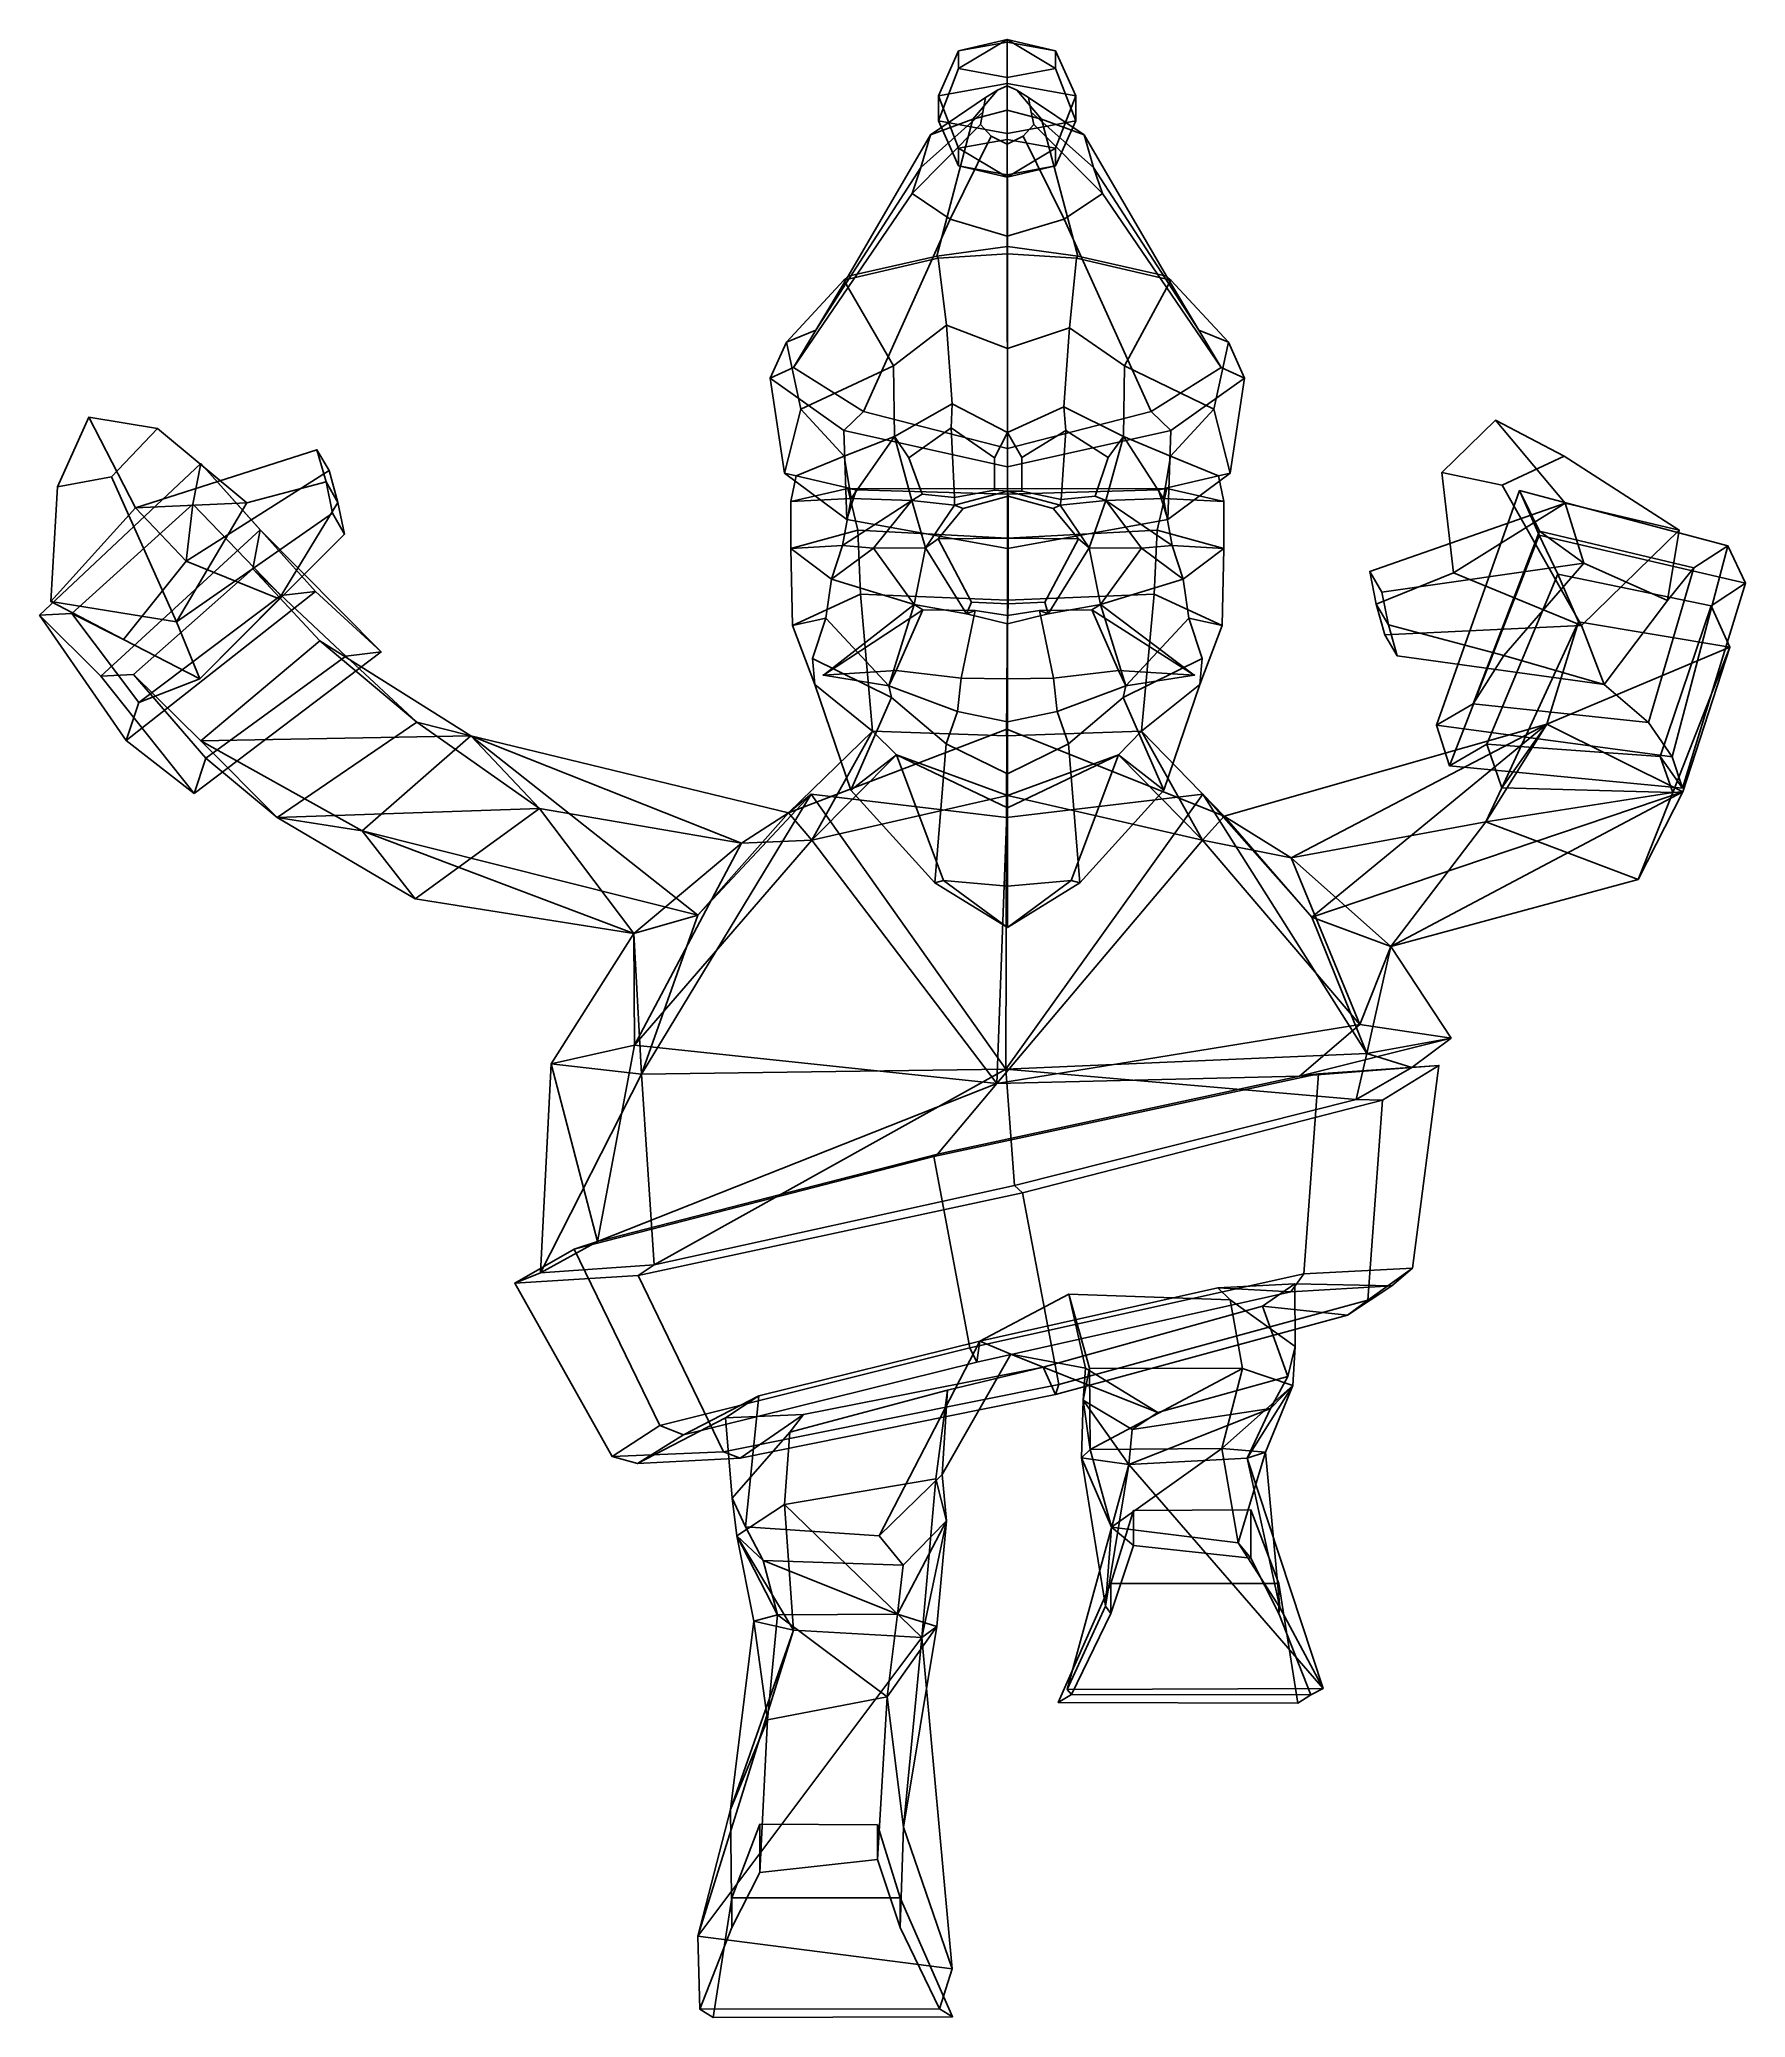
# Model space of a CAD drawing. Extents: x -273 to 206, y -160 to 395.
import ezdxf

# ---------------------------------------------------------------- set-up
doc = ezdxf.new("R2010")
doc.units = 0

msp = doc.modelspace()

# ---------------------------------------------------------------- linework, layer by layer
for p in [(-52.961086, 216.904846, 96.495125), (51.045483, 216.904846, 96.495125)]:
    msp.add_point(p)
for points in [[(-15.040249, 392.05304, -37.030148), (-1.431357, 394.537903, -44.068668), (-1.431354, 382.933777, -54.723118), (-20.677256, 379.419617, -44.769215)], [(-1.431363, 384.598328, -15.914744), (-1.43136, 395.227356, -27.993687), (-15.040252, 387.083191, -22.953213)], [(-15.040252, 387.083191, -22.953213), (-1.43136, 395.227356, -27.993687), (-15.040249, 392.05304, -37.030148)], [(-1.43136, 395.227356, -27.993687), (-1.431357, 394.537903, -44.068668), (-15.040249, 392.05304, -37.030148)], [(-1.431363, 384.598328, -15.914744), (12.177562, 387.083191, -22.953209), (-1.43136, 395.227356, -27.993687)], [(-1.43136, 395.227356, -27.993687), (12.177565, 392.05304, -37.030144), (-1.431357, 394.537903, -44.068668)], [(12.177562, 387.083191, -22.953209), (12.177565, 392.05304, -37.030144), (-1.43136, 395.227356, -27.993687)], [(12.177565, 392.05304, -37.030144), (17.814537, 379.419617, -44.769211), (-1.431354, 382.933777, -54.723118), (-1.431357, 394.537903, -44.068668)], [(-20.677259, 372.391174, -24.861347), (-15.040252, 387.083191, -22.953213), (-15.040249, 392.05304, -37.030148), (-20.677256, 379.419617, -44.769215)], [(17.814533, 372.391174, -24.861341), (17.814537, 379.419617, -44.769211), (12.177565, 392.05304, -37.030144), (12.177562, 387.083191, -22.953209)], [(-1.431363, 368.877014, -14.907469), (-1.431363, 384.598328, -15.914744), (-15.040252, 387.083191, -22.953213), (-20.677259, 372.391174, -24.861347)], [(-1.431363, 368.877014, -14.907469), (17.814533, 372.391174, -24.861341), (12.177562, 387.083191, -22.953209), (-1.431363, 384.598328, -15.914744)], [(-7.477271, 379.00824, -23.988003), (-8.227286, 374.811462, -25.495098), (-25.62501, 359.366455, 19.167809), (-22.946383, 368.45343, 28.767704)], [(-4.13677, 381.045837, -23.256273), (-7.477271, 379.00824, -23.988003), (-22.946383, 368.45343, 28.767704), (-11.016024, 372.865295, 33.428604)], [(-20.677259, 372.391174, -24.861347), (-20.677256, 379.419617, -44.769215), (-15.040247, 364.7276, -46.677292), (-15.04025, 359.757782, -32.600357)], [(-15.040247, 364.7276, -46.677292), (-20.677256, 379.419617, -44.769215), (-1.431354, 382.933777, -54.723118), (-1.431354, 367.212463, -53.715813)], [(-1.441348, 382.234924, -22.829235), (-4.13677, 381.045837, -23.256273), (-11.016024, 372.865295, 33.428604), (-1.389517, 375.440002, 36.148701)], [(-1.441348, 382.234924, -22.829235), (-1.389517, 375.440002, 36.148701), (8.236991, 372.865295, 33.428608), (1.254074, 381.045837, -23.256273)], [(12.177565, 364.7276, -46.677288), (-1.431354, 367.212463, -53.715813), (-1.431354, 382.933777, -54.723118), (17.814537, 379.419617, -44.769211)], [(1.254074, 381.045837, -23.256273), (8.236991, 372.865295, 33.428608), (20.167349, 368.45343, 28.767708), (4.594574, 379.00824, -23.988001)], [(4.594574, 379.00824, -23.988001), (20.167349, 368.45343, 28.767708), (22.845974, 359.366455, 19.167812), (5.344589, 374.811462, -25.495094)], [(17.814533, 372.391174, -24.861341), (12.177562, 359.757782, -32.600353), (12.177565, 364.7276, -46.677288), (17.814537, 379.419617, -44.769211)], [(-46.01009, 328.804352, 71.940094), (-21.149784, 334.464233, 83.609772), (-11.016024, 372.865295, 33.428604), (-22.946383, 368.45343, 28.767704)], [(-8.227286, 374.811462, -25.495098), (-8.913947, 371.426147, -26.710783), (-28.077368, 352.036499, 11.424124), (-25.62501, 359.366455, 19.167809)], [(-1.361521, 337.146576, 90.544113), (-1.389517, 375.440002, 36.148701), (-11.016024, 372.865295, 33.428604), (-21.149784, 334.464233, 83.609772)], [(-1.431363, 368.877014, -14.907469), (-20.677259, 372.391174, -24.861347), (-15.04025, 359.757782, -32.600357), (-1.43136, 357.272858, -25.561888)], [(-1.431363, 368.877014, -14.907469), (-1.43136, 357.272858, -25.561888), (12.177562, 359.757782, -32.600353), (17.814533, 372.391174, -24.861341)], [(-1.361521, 337.146576, 90.544113), (18.426739, 334.464233, 83.609772), (8.236991, 372.865295, 33.428608), (-1.389517, 375.440002, 36.148701)], [(5.344589, 374.811462, -25.495094), (22.845974, 359.366455, 19.167812), (25.298336, 352.036499, 11.424128), (6.03125, 371.426147, -26.710781)], [(43.287052, 328.804352, 71.940102), (20.167349, 368.45343, 28.767708), (8.236991, 372.865295, 33.428608), (18.426739, 334.464233, 83.609772)], [(-55.050621, 313.70459, 48.061192), (-46.01009, 328.804352, 71.940094), (-22.946383, 368.45343, 28.767704), (-25.62501, 359.366455, 19.167809)], [(-8.913947, 371.426147, -26.710783), (-5.913002, 368.116943, -27.899124), (-17.359707, 344.871307, 3.854502), (-28.077368, 352.036499, 11.424124)], [(-5.913002, 368.116943, -27.899124), (-1.44135, 365.887512, -28.699726), (-1.38952, 340.044189, -1.245099), (-17.359707, 344.871307, 3.854502)], [(-1.431366, 356.583374, -41.636814), (-15.040247, 364.7276, -46.677292), (-1.431354, 367.212463, -53.715813)], [(3.030303, 368.116882, -27.899122), (14.580667, 344.871307, 3.854505), (-1.38952, 340.044189, -1.245099), (-1.44135, 365.887512, -28.699726)], [(-1.431366, 356.583374, -41.636814), (-1.431354, 367.212463, -53.715813), (12.177565, 364.7276, -46.677288)], [(6.03125, 371.426147, -26.710781), (25.298336, 352.036499, 11.424128), (14.580667, 344.871307, 3.854505), (3.030303, 368.116882, -27.899122)], [(52.327583, 313.70459, 48.061192), (22.845974, 359.366455, 19.167812), (20.167349, 368.45343, 28.767708), (43.287052, 328.804352, 71.940102)], [(-15.04025, 359.757782, -32.600357), (-15.040247, 364.7276, -46.677292), (-1.431366, 356.583374, -41.636814)], [(12.177562, 359.757782, -32.600353), (-1.431366, 356.583374, -41.636814), (12.177565, 364.7276, -46.677288)], [(-61.32056, 303.239471, 27.348755), (-55.050621, 313.70459, 48.061192), (-25.62501, 359.366455, 19.167809), (-28.077368, 352.036499, 11.424124)], [(-1.43136, 357.272858, -25.561888), (-15.04025, 359.757782, -32.600357), (-1.431366, 356.583374, -41.636814)], [(-1.43136, 357.272858, -25.561888), (-1.431366, 356.583374, -41.636814), (12.177562, 359.757782, -32.600353)], [(58.597523, 303.239471, 27.348757), (25.298336, 352.036499, 11.424128), (22.845974, 359.366455, 19.167812), (52.327583, 313.70459, 48.061192)], [(-41.732647, 290.864807, 9.630716), (-61.32056, 303.239471, 27.348755), (-28.077368, 352.036499, 11.424124), (-17.359707, 344.871307, 3.854502)], [(39.009602, 290.864807, 9.630717), (14.580667, 344.871307, 3.854505), (25.298336, 352.036499, 11.424128), (58.597523, 303.239471, 27.348757)], [(-1.361523, 280.489502, -6.891866), (-41.732647, 290.864807, 9.630716), (-17.359707, 344.871307, 3.854502), (-1.38952, 340.044189, -1.245099)], [(-1.361523, 280.489502, -6.891866), (-1.38952, 340.044189, -1.245099), (14.580667, 344.871307, 3.854505), (39.009602, 290.864807, 9.630717)], [(-20.76112, 333.888702, 88.978867), (-21.149784, 334.464233, 83.609772), (-46.01009, 328.804352, 71.940094), (-47.252441, 327.735535, 77.165291)], [(-18.404293, 315.064178, 99.751633), (-20.76112, 333.888702, 88.978867), (-47.252441, 327.735535, 77.165291), (-33.345028, 303.704834, 91.846603)], [(-1.361521, 335.129608, 95.01371), (-1.361521, 337.146576, 90.544113), (-21.149784, 334.464233, 83.609772), (-20.76112, 333.888702, 88.978867)], [(-1.361522, 308.516846, 106.410942), (-1.361521, 335.129608, 95.01371), (-20.76112, 333.888702, 88.978867), (-18.404293, 315.064178, 99.751633)], [(-1.361522, 308.516846, 106.410942), (16.084974, 314.324219, 100.074814), (18.038074, 333.888702, 88.978867), (-1.361521, 335.129608, 95.01371)], [(-1.361521, 335.129608, 95.01371), (18.038074, 333.888702, 88.978867), (18.426739, 334.464233, 83.609772), (-1.361521, 337.146576, 90.544113)], [(16.084974, 314.324219, 100.074814), (31.494024, 303.704834, 91.846611), (44.529404, 327.735504, 77.165291), (18.038074, 333.888702, 88.978867)], [(18.038074, 333.888702, 88.978867), (44.529404, 327.735504, 77.165291), (43.287052, 328.804352, 71.940102), (18.426739, 334.464233, 83.609772)], [(-47.252441, 327.735535, 77.165291), (-46.01009, 328.804352, 71.940094), (-55.050621, 313.70459, 48.061192), (-63.3493, 310.309601, 50.690948)], [(-33.345028, 303.704834, 91.846603), (-47.252441, 327.735535, 77.165291), (-63.3493, 310.309601, 50.690948), (-59.302235, 291.557892, 76.350906)], [(31.494024, 303.704834, 91.846611), (56.579201, 291.557861, 76.350906), (60.626259, 310.30957, 50.690948), (44.529404, 327.735504, 77.165291)], [(44.529404, 327.735504, 77.165291), (60.626259, 310.30957, 50.690948), (52.327583, 313.70459, 48.061192), (43.287052, 328.804352, 71.940102)], [(-63.3493, 310.309601, 50.690948), (-55.050621, 313.70459, 48.061192), (-61.32056, 303.239471, 27.348755), (-67.874992, 300.176361, 26.877249)], [(-18.404293, 315.064178, 99.751633), (-33.345028, 303.704834, 91.846603), (-33.052322, 283.834167, 94.280022), (-16.835604, 292.993073, 105.52874)], [(-1.361522, 308.516846, 106.410942), (-18.404293, 315.064178, 99.751633), (-16.835604, 292.993073, 105.52874), (-1.361523, 284.960602, 108.169624)], [(-1.361522, 308.516846, 106.410942), (-1.361523, 284.960602, 108.169624), (14.516278, 292.199127, 105.593376), (16.084974, 314.324219, 100.074814)], [(16.084974, 314.324219, 100.074814), (14.516278, 292.199127, 105.593376), (31.201311, 283.834167, 94.280022), (31.494024, 303.704834, 91.846611)], [(60.626259, 310.30957, 50.690948), (65.151947, 300.176361, 26.877249), (58.597523, 303.239471, 27.348757), (52.327583, 313.70459, 48.061192)], [(-59.302235, 291.557892, 76.350906), (-63.3493, 310.309601, 50.690948), (-67.874992, 300.176361, 26.877249), (-63.875656, 273.560547, 43.049465)], [(56.579201, 291.557861, 76.350906), (61.152611, 273.560547, 43.049465), (65.151947, 300.176361, 26.877249), (60.626259, 310.30957, 50.690948)], [(-67.874992, 300.176361, 26.877249), (-61.32056, 303.239471, 27.348755), (-41.732647, 290.864807, 9.630716), (-47.261364, 285.551086, 7.795433)], [(-63.875656, 273.560547, 43.049465), (-67.874992, 300.176361, 26.877249), (-47.261364, 285.551086, 7.795433), (-46.366039, 260.583649, 20.179667)], [(-47.1367, 278.278564, 78.175926), (-33.052322, 283.834167, 94.280022), (-33.345028, 303.704834, 91.846603), (-59.302235, 291.557892, 76.350906)], [(44.413651, 278.278564, 78.175926), (56.579201, 291.557861, 76.350906), (31.494024, 303.704834, 91.846611), (31.201311, 283.834167, 94.280022)], [(65.151947, 300.176361, 26.877249), (44.538322, 285.551086, 7.795434), (39.009602, 290.864807, 9.630717), (58.597523, 303.239471, 27.348757)], [(61.152611, 273.560547, 43.049465), (43.642994, 260.583649, 20.179668), (44.538322, 285.551086, 7.795434), (65.151947, 300.176361, 26.877249)], [(-267.83786, 269.721527, 185.54097), (-259.0289, 289.262238, 189.555771), (-245.950287, 263.794769, 126.697617), (-269.68573, 237.547974, 134.89505)], [(-252.702927, 272.477509, 203.165909), (-239.747284, 286.069, 198.517563), (-259.0289, 289.262238, 189.555771), (-267.83786, 269.721527, 185.54097)], [(-239.747284, 286.069, 198.517563), (-214.676239, 265.230865, 154.492752), (-245.950287, 263.794769, 126.697617), (-259.0289, 289.262238, 189.555771)], [(-59.302235, 291.557892, 76.350906), (-63.875656, 273.560547, 43.049465), (-60.570114, 272.838135, 42.007835), (-47.1367, 278.278564, 78.175926)], [(-47.261364, 285.551086, 7.795433), (-41.732647, 290.864807, 9.630716), (-1.361523, 280.489502, -6.891866), (-1.361523, 275.354126, -9.616121)], [(-17.094452, 286.237366, 104.469688), (-16.835604, 292.993073, 105.52874), (-33.052322, 283.834167, 94.280022), (-29.031584, 277.868652, 94.654114)], [(-17.094452, 286.237366, 104.469688), (-4.946578, 277.865479, 106.095718), (-1.361523, 284.960602, 108.169624), (-16.835604, 292.993073, 105.52874)], [(15.02315, 285.542206, 104.268639), (14.516278, 292.199127, 105.593376), (-1.361523, 284.960602, 108.169624), (2.676669, 277.984741, 106.276031)], [(44.538322, 285.551086, 7.795434), (-1.361523, 275.354126, -9.616121), (-1.361523, 280.489502, -6.891866), (39.009602, 290.864807, 9.630717)], [(15.02315, 285.542206, 104.268639), (26.942495, 277.988159, 92.15062), (31.201311, 283.834167, 94.280022), (14.516278, 292.199127, 105.593376)], [(56.579201, 291.557861, 76.350906), (44.413651, 278.278564, 78.175926), (57.847073, 272.838135, 42.007839), (61.152611, 273.560547, 43.049465)], [(-252.702927, 272.477509, 203.165909), (-234.406372, 231.795776, 150.544571), (-214.676239, 265.230865, 154.492752), (-239.747284, 286.069, 198.517563)], [(-46.366039, 260.583649, 20.179667), (-47.261364, 285.551086, 7.795433), (-1.361523, 275.354126, -9.616121), (-1.361525, 252.409088, 2.178651)], [(-45.163948, 266.398712, 78.655991), (-33.052322, 283.834167, 94.280022), (-47.1367, 278.278564, 78.175926)], [(-28.122053, 265.838104, 98.549278), (-33.052322, 283.834167, 94.280022), (-45.163948, 266.398712, 78.655991)], [(-25.284582, 267.678802, 97.547935), (-29.031584, 277.868652, 94.654114), (-33.052322, 283.834167, 94.280022), (-28.122053, 265.838104, 98.549278)], [(-16.195095, 266.744263, 102.64016), (-17.094452, 286.237366, 104.469688), (-29.031584, 277.868652, 94.654114), (-25.284582, 267.678802, 97.547935)], [(-4.946578, 277.865479, 106.095718), (-17.094452, 286.237366, 104.469688), (-16.195095, 266.744263, 102.64016), (-4.946578, 268.748199, 106.939919)], [(-4.946578, 268.748199, 106.939919), (-1.361523, 268.500793, 110.144325), (-1.361523, 284.960602, 108.169624), (-4.946578, 277.865479, 106.095718)], [(43.642994, 260.583649, 20.179668), (-1.361525, 252.409088, 2.178651), (-1.361523, 275.354126, -9.616121), (44.538322, 285.551086, 7.795434)], [(2.676669, 268.480133, 107.318275), (2.676669, 277.984741, 106.276031), (-1.361523, 284.960602, 108.169624), (-1.361523, 268.500793, 110.144325)], [(2.676669, 277.984741, 106.276031), (2.676669, 268.480133, 107.318275), (13.706137, 266.131866, 102.009949), (15.02315, 285.542206, 104.268639)], [(13.706137, 266.131866, 102.009949), (23.268461, 267.127899, 95.723228), (26.942495, 277.988159, 92.15062), (15.02315, 285.542206, 104.268639)], [(23.268461, 267.127899, 95.723228), (26.271046, 265.838104, 98.549278), (31.201311, 283.834167, 94.280022), (26.942495, 277.988159, 92.15062)], [(26.271046, 265.838104, 98.549278), (42.440895, 266.398743, 78.655991), (31.201311, 283.834167, 94.280022)], [(42.440895, 266.398743, 78.655991), (44.413651, 278.278564, 78.175926), (31.201311, 283.834167, 94.280022)], [(137.474701, 270.167511, 200.007538), (154.855591, 278.313965, 186.634445), (135.536072, 288.423279, 186.971069), (120.497353, 273.722534, 191.445053)], [(120.497353, 273.722534, 191.445053), (135.536072, 288.423279, 186.971069), (155.130798, 265.140625, 124.964981), (123.74099, 245.565735, 144.566055)], [(154.855591, 278.313965, 186.634445), (187.107376, 257.573914, 140.447464), (155.130798, 265.140625, 124.964981), (135.536072, 288.423279, 186.971069)], [(-195.030396, 280.106262, 152.224625), (-191.594971, 274.287262, 141.188354), (-231.692322, 248.834167, 95.886269), (-245.950287, 263.794769, 126.697617)], [(-192.448883, 271.154968, 158.743835), (-195.030396, 280.106262, 152.224625), (-245.950287, 263.794769, 126.697617), (-214.676239, 265.230865, 154.492752)], [(-192.448883, 271.154968, 158.743835), (-189.12561, 265.28833, 147.676392), (-191.594971, 274.287262, 141.188354), (-195.030396, 280.106262, 152.224625)], [(-47.1367, 278.278564, 78.175926), (-60.570114, 272.838135, 42.007835), (-62.074524, 265.582581, 42.462151), (-45.163948, 266.398712, 78.655991)], [(44.413651, 278.278564, 78.175926), (42.440895, 266.398743, 78.655991), (59.351475, 265.582611, 42.462151), (57.847073, 272.838135, 42.007839)], [(137.474701, 270.167511, 200.007538), (159.710663, 230.80661, 147.901306), (187.107376, 257.573914, 140.447464), (154.855591, 278.313965, 186.634445)], [(-272.835175, 233.672668, 81.952713), (-227.587646, 276.25351, 83.923378), (-210.911728, 257.61911, 63.3288), (-255.660522, 216.58905, 59.365196)], [(-272.835175, 233.672668, 81.952713), (-263.753998, 234.213379, 88.807518), (-229.840317, 264.838959, 90.989151), (-227.587646, 276.25351, 83.923378)], [(-252.702927, 272.477509, 203.165909), (-267.83786, 269.721527, 185.54097), (-269.68573, 237.547974, 134.89505), (-234.406372, 231.795776, 150.544571)], [(-189.12561, 265.28833, 147.676392), (-205.589294, 238.310059, 114.993942), (-231.692322, 248.834167, 95.886269), (-191.594971, 274.287262, 141.188354)], [(-195.474426, 240.346283, 138.740601), (-227.587646, 276.25351, 83.923378), (-229.840317, 264.838959, 90.989151), (-205.147369, 239.269104, 131.828644)], [(-177.035797, 223.371704, 117.080917), (-210.911728, 257.61911, 63.3288), (-227.587646, 276.25351, 83.923378), (-195.474426, 240.346283, 138.740601)], [(-63.875656, 273.560547, 43.049465), (-46.366039, 260.583649, 20.179667), (-43.779911, 268.921234, 16.230604), (-60.570114, 272.838135, 42.007835)], [(-62.074524, 265.582581, 42.462151), (-60.570114, 272.838135, 42.007835), (-43.779911, 268.921234, 16.230604), (-46.092274, 269.261963, 12.67251)], [(61.152611, 273.560547, 43.049465), (57.847073, 272.838135, 42.007839), (41.056866, 268.921234, 16.230604), (43.642994, 260.583649, 20.179668)], [(59.351475, 265.582611, 42.462151), (43.369221, 269.261993, 12.67251), (41.056866, 268.921234, 16.230604), (57.847073, 272.838135, 42.007839)], [(137.474701, 270.167511, 200.007538), (120.497353, 273.722534, 191.445053), (123.74099, 245.565735, 144.566055), (159.710663, 230.80661, 147.901306)], [(-190.688522, 262.295013, 164.992279), (-192.448883, 271.154968, 158.743835), (-214.676239, 265.230865, 154.492752), (-234.406372, 231.795776, 150.544571)], [(-190.688522, 262.295013, 164.992279), (-187.253326, 256.45459, 153.920792), (-189.12561, 265.28833, 147.676392), (-192.448883, 271.154968, 158.743835)], [(-62.096306, 252.388672, 44.641083), (-62.074524, 265.582581, 42.462151), (-46.092274, 269.261963, 12.67251), (-43.347496, 257.564911, 11.188781)], [(-46.366039, 260.583649, 20.179667), (-1.361525, 252.409088, 2.178651), (-1.361524, 267.618256, -0.659341), (-43.779911, 268.921234, 16.230604)], [(-46.092274, 269.261963, 12.67251), (-43.779911, 268.921234, 16.230604), (-1.361524, 267.618256, -0.659341), (-1.361523, 269.187805, -2.405132)], [(-43.347496, 257.564911, 11.188781), (-46.092274, 269.261963, 12.67251), (-1.361523, 269.187805, -2.405132), (-1.361523, 255.311584, -0.945824)], [(-16.195095, 266.744263, 102.64016), (-25.284582, 267.678802, 97.547935), (-28.122053, 265.838104, 98.549278), (-16.162203, 264.55722, 104.835991)], [(-1.103141, 255.297546, 128.666168), (-1.103141, 267.114441, 124.536148), (-13.726015, 263.680176, 121.01963), (-20.802343, 255.115845, 122.216965)], [(-16.195095, 266.744263, 102.64016), (-16.162203, 264.55722, 104.835991), (-1.361523, 268.500793, 110.144325), (-4.946578, 268.748199, 106.939919)], [(-1.103141, 267.114441, 124.536148), (-1.361523, 268.500793, 110.144325), (-16.162203, 264.55722, 104.835991), (-13.726015, 263.680176, 121.01963)], [(43.642994, 260.583649, 20.179668), (41.056866, 268.921234, 16.230604), (-1.361524, 267.618256, -0.659341), (-1.361525, 252.409088, 2.178651)], [(43.369221, 269.261993, 12.67251), (-1.361523, 269.187805, -2.405132), (-1.361524, 267.618256, -0.659341), (41.056866, 268.921234, 16.230604)], [(40.624447, 257.564911, 11.188781), (-1.361523, 255.311584, -0.945824), (-1.361523, 269.187805, -2.405132), (43.369221, 269.261993, 12.67251)], [(-1.103141, 267.114441, 124.536148), (11.519732, 263.680176, 121.01963), (13.439156, 264.55722, 104.835991), (-1.361523, 268.500793, 110.144325)], [(13.706137, 266.131866, 102.009949), (2.676669, 268.480133, 107.318275), (-1.361523, 268.500793, 110.144325), (13.439156, 264.55722, 104.835991)], [(-1.103141, 255.297546, 128.666168), (18.59606, 255.115845, 122.216965), (11.519732, 263.680176, 121.01963), (-1.103141, 267.114441, 124.536148)], [(13.706137, 266.131866, 102.009949), (13.439156, 264.55722, 104.835991), (26.271046, 265.838104, 98.549278), (23.268461, 267.127899, 95.723228)], [(59.37326, 252.388672, 44.641083), (40.624447, 257.564911, 11.188781), (43.369221, 269.261993, 12.67251), (59.351475, 265.582611, 42.462151)], [(122.646812, 191.430389, 94.022758), (119.002174, 202.794373, 124.923203), (142.333527, 268.670563, 103.91143), (147.841995, 256.197693, 74.525246)], [(119.002174, 202.794373, 124.923203), (129.286087, 208.819092, 124.255783), (147.90564, 257.251434, 108.794739), (142.333527, 268.670563, 103.91143)], [(200.696732, 253.207458, 118.70932), (205.676132, 242.667114, 87.707352), (147.841995, 256.197693, 74.525246), (142.333527, 268.670563, 103.91143)], [(200.696732, 253.207458, 118.70932), (142.333527, 268.670563, 103.91143), (147.90564, 257.251434, 108.794739), (191.175888, 247.010803, 119.548294)], [(-269.68573, 237.547974, 134.89505), (-245.950287, 263.794769, 126.697617), (-231.692322, 248.834167, 95.886269), (-249.306808, 226.911194, 101.380806)], [(-249.306808, 226.911194, 101.380806), (-231.692322, 248.834167, 95.886269), (-229.840317, 264.838959, 90.989151), (-263.753998, 234.213379, 88.807518)], [(-190.688522, 262.295013, 164.992279), (-234.406372, 231.795776, 150.544571), (-227.880325, 215.839905, 118.774033), (-187.253326, 256.45459, 153.920792)], [(-205.589294, 238.310059, 114.993942), (-205.147369, 239.269104, 131.828644), (-229.840317, 264.838959, 90.989151), (-231.692322, 248.834167, 95.886269)], [(-187.253326, 256.45459, 153.920792), (-227.880325, 215.839905, 118.774033), (-205.589294, 238.310059, 114.993942), (-189.12561, 265.28833, 147.676392)], [(-45.163948, 266.398712, 78.655991), (-62.074524, 265.582581, 42.462151), (-62.096306, 252.388672, 44.641083), (-47.605717, 253.299561, 78.504814)], [(-47.605717, 253.299561, 78.504814), (-28.122053, 265.838104, 98.549278), (-45.163948, 266.398712, 78.655991)], [(-38.95174, 252.482849, 101.72583), (-28.122053, 265.838104, 98.549278), (-47.605717, 253.299561, 78.504814)], [(-38.95174, 252.482849, 101.72583), (-24.319979, 252.636169, 104.760262), (-28.122053, 265.838104, 98.549278)], [(-24.319979, 252.636169, 104.760262), (-16.162203, 264.55722, 104.835991), (-28.122053, 265.838104, 98.549278)], [(-20.802343, 255.115845, 122.216965), (-13.726015, 263.680176, 121.01963), (-16.162203, 264.55722, 104.835991), (-24.319979, 252.636169, 104.760262)], [(18.59606, 255.115845, 122.216965), (21.596933, 252.636169, 104.760262), (13.439156, 264.55722, 104.835991), (11.519732, 263.680176, 121.01963)], [(21.596933, 252.636169, 104.760262), (26.271046, 265.838104, 98.549278), (13.439156, 264.55722, 104.835991)], [(36.228691, 252.482849, 101.72583), (26.271046, 265.838104, 98.549278), (21.596933, 252.636169, 104.760262)], [(44.882671, 253.299561, 78.504814), (42.440895, 266.398743, 78.655991), (26.271046, 265.838104, 98.549278)], [(36.228691, 252.482849, 101.72583), (44.882671, 253.299561, 78.504814), (26.271046, 265.838104, 98.549278)], [(42.440895, 266.398743, 78.655991), (44.882671, 253.299561, 78.504814), (59.37326, 252.388672, 44.641083), (59.351475, 265.582611, 42.462151)], [(100.294434, 245.99234, 136.66304), (155.130798, 265.140625, 124.964981), (160.365005, 248.26593, 96.698845), (103.656898, 240.148865, 125.617233)], [(102.109886, 236.78421, 143.082092), (123.74099, 245.565735, 144.566055), (155.130798, 265.140625, 124.964981), (100.294434, 245.99234, 136.66304)], [(187.107376, 257.573914, 140.447464), (183.842804, 237.822876, 111.028412), (160.365005, 248.26593, 96.698845), (155.130798, 265.140625, 124.964981)], [(-255.660522, 216.58905, 59.365196), (-210.911728, 257.61911, 63.3288), (-212.996567, 246.730194, 70.120514), (-246.45314, 217.10321, 66.341743)], [(-177.035797, 223.371704, 117.080917), (-186.888962, 222.241547, 110.065773), (-212.996567, 246.730194, 70.120514), (-210.911728, 257.61911, 63.3288)], [(-61.65995, 230.834412, 46.003769), (-62.096306, 252.388672, 44.641083), (-43.347496, 257.564911, 11.188781), (-42.554779, 239.57724, 14.099627)], [(-42.554779, 239.57724, 14.099627), (-43.347496, 257.564911, 11.188781), (-1.361523, 255.311584, -0.945824), (-1.361523, 237.951538, 3.485335)], [(39.83173, 239.57724, 14.099627), (-1.361523, 237.951538, 3.485335), (-1.361523, 255.311584, -0.945824), (40.624447, 257.564911, 11.188781)], [(58.936909, 230.834412, 46.003769), (39.83173, 239.57724, 14.099627), (40.624447, 257.564911, 11.188781), (59.37326, 252.388672, 44.641083)], [(122.646812, 191.430389, 94.022758), (147.841995, 256.197693, 74.525246), (153.091431, 245.256287, 79.191307), (133.131683, 197.529541, 93.357773)], [(137.899719, 222.418274, 105.020782), (160.365005, 248.26593, 96.698845), (147.90564, 257.251434, 108.794739), (129.286087, 208.819092, 124.255783)], [(205.676132, 242.667114, 87.707352), (196.032669, 236.345245, 88.573372), (153.091431, 245.256287, 79.191307), (147.841995, 256.197693, 74.525246)], [(183.842804, 237.822876, 111.028412), (191.175888, 247.010803, 119.548294), (147.90564, 257.251434, 108.794739), (160.365005, 248.26593, 96.698845)], [(159.710663, 230.80661, 147.901306), (166.036057, 214.240723, 119.689178), (183.842804, 237.822876, 111.028412), (187.107376, 257.573914, 140.447464)], [(-47.605717, 253.299561, 78.504814), (-62.096306, 252.388672, 44.641083), (-50.671791, 243.776184, 77.948036)], [(-52.277534, 232.846313, 78.12674), (-50.671791, 243.776184, 77.948036), (-62.096306, 252.388672, 44.641083), (-61.65995, 230.834412, 46.003769)], [(-50.671791, 243.776184, 77.948036), (-38.95174, 252.482849, 101.72583), (-47.605717, 253.299561, 78.504814)], [(-27.455118, 236.669495, 98.608398), (-38.95174, 252.482849, 101.72583), (-50.671791, 243.776184, 77.948036)], [(-27.455118, 236.669495, 98.608398), (-24.319979, 252.636169, 104.760262), (-38.95174, 252.482849, 101.72583)], [(-12.827984, 234.049133, 104.511536), (-24.319979, 252.636169, 104.760262), (-27.455118, 236.669495, 98.608398)], [(-11.378016, 237.367859, 117.381271), (-20.802343, 255.115845, 122.216965), (-24.319979, 252.636169, 104.760262), (-12.827984, 234.049133, 104.511536)], [(-1.103141, 236.846375, 122.611298), (-1.103141, 255.297546, 128.666168), (-20.802343, 255.115845, 122.216965), (-11.378016, 237.367859, 117.381271)], [(-1.103141, 236.846375, 122.611298), (9.171734, 237.367859, 117.381271), (18.59606, 255.115845, 122.216965), (-1.103141, 255.297546, 128.666168)], [(9.171734, 237.367859, 117.381271), (10.104938, 234.049133, 104.511536), (21.596933, 252.636169, 104.760262), (18.59606, 255.115845, 122.216965)], [(10.104938, 234.049133, 104.511536), (24.732073, 236.669495, 98.608398), (21.596933, 252.636169, 104.760262)], [(24.732073, 236.669495, 98.608398), (36.228691, 252.482849, 101.72583), (21.596933, 252.636169, 104.760262)], [(24.732073, 236.669495, 98.608398), (47.948746, 243.776184, 77.948036), (36.228691, 252.482849, 101.72583)], [(47.948746, 243.776184, 77.948036), (44.882671, 253.299561, 78.504814), (36.228691, 252.482849, 101.72583)], [(44.882671, 253.299561, 78.504814), (47.948746, 243.776184, 77.948036), (59.37326, 252.388672, 44.641083)], [(49.554489, 232.846313, 78.12674), (58.936909, 230.834412, 46.003769), (59.37326, 252.388672, 44.641083), (47.948746, 243.776184, 77.948036)], [(185.12413, 193.941772, 138.593094), (200.696732, 253.207458, 118.70932), (191.175888, 247.010803, 119.548294), (178.462296, 203.546539, 134.200577)], [(187.983505, 185.168335, 105.691628), (205.676132, 242.667114, 87.707352), (200.696732, 253.207458, 118.70932), (185.12413, 193.941772, 138.593094)], [(-246.45314, 217.10321, 66.341743), (-212.996567, 246.730194, 70.120514), (-194.176819, 226.496887, 46.803635), (-227.585129, 198.443085, 41.840961)], [(-194.176819, 226.496887, 46.803635), (-212.996567, 246.730194, 70.120514), (-186.888962, 222.241547, 110.065773), (-166.976669, 203.671509, 86.331566)], [(102.109886, 236.78421, 143.082092), (100.294434, 245.99234, 136.66304), (103.656898, 240.148865, 125.617233), (105.594292, 230.971588, 132.035721)], [(104.566643, 228.157745, 149.421585), (159.710663, 230.80661, 147.901306), (123.74099, 245.565735, 144.566055), (102.109886, 236.78421, 143.082092)], [(105.594292, 230.971588, 132.035721), (103.656898, 240.148865, 125.617233), (160.365005, 248.26593, 96.698845), (137.899719, 222.418274, 105.020782)], [(158.885681, 231.853882, 46.114899), (137.325638, 185.217285, 59.660942), (133.131683, 197.529541, 93.357773), (153.091431, 245.256287, 79.191307)], [(196.032669, 236.345245, 88.573372), (201.329422, 224.713501, 54.79266), (158.885681, 231.853882, 46.114899), (153.091431, 245.256287, 79.191307)], [(166.036057, 214.240723, 119.689178), (178.462296, 203.546539, 134.200577), (191.175888, 247.010803, 119.548294), (183.842804, 237.822876, 111.028412)], [(-229.426208, 183.67514, 105.959297), (-177.035797, 223.371704, 117.080917), (-195.474426, 240.346283, 138.740601), (-248.501038, 198.497223, 130.127701)], [(-248.501038, 198.497223, 130.127701), (-195.474426, 240.346283, 138.740601), (-205.147369, 239.269104, 131.828644), (-244.984085, 209.158508, 124.660164)], [(-227.880325, 215.839905, 118.774033), (-244.984085, 209.158508, 124.660164), (-205.147369, 239.269104, 131.828644), (-205.589294, 238.310059, 114.993942)], [(-55.331409, 214.222748, 50.112881), (-61.65995, 230.834412, 46.003769), (-42.554779, 239.57724, 14.099627), (-39.222496, 201.153809, 31.855993)], [(-52.277534, 232.846313, 78.12674), (-34.563129, 213.843536, 104.917747), (-27.455118, 236.669495, 98.608398), (-50.671791, 243.776184, 77.948036)], [(-39.222496, 201.153809, 31.855993), (-42.554779, 239.57724, 14.099627), (-1.361523, 237.951538, 3.485335), (-1.570362, 199.850891, 8.88728)], [(36.26157, 201.153809, 31.855993), (-1.570362, 199.850891, 8.88728), (-1.361523, 237.951538, 3.485335), (39.83173, 239.57724, 14.099627)], [(49.554489, 232.846313, 78.12674), (47.948746, 243.776184, 77.948036), (24.732073, 236.669495, 98.608398), (31.84008, 213.843536, 104.917747)], [(52.60836, 214.222748, 50.112881), (36.26157, 201.153809, 31.855993), (39.83173, 239.57724, 14.099627), (58.936909, 230.834412, 46.003769)], [(187.983505, 185.168335, 105.691628), (181.803452, 194.053101, 101.625854), (196.032669, 236.345245, 88.573372), (205.676132, 242.667114, 87.707352)], [(-248.501038, 198.497223, 130.127701), (-244.984085, 209.158508, 124.660164), (-263.753998, 234.213379, 88.807518), (-272.835175, 233.672668, 81.952713)], [(-229.426208, 183.67514, 105.959297), (-248.501038, 198.497223, 130.127701), (-272.835175, 233.672668, 81.952713), (-255.660522, 216.58905, 59.365196)], [(-234.406372, 231.795776, 150.544571), (-269.68573, 237.547974, 134.89505), (-249.306808, 226.911194, 101.380806), (-227.880325, 215.839905, 118.774033)], [(-227.880325, 215.839905, 118.774033), (-249.306808, 226.911194, 101.380806), (-263.753998, 234.213379, 88.807518), (-244.984085, 209.158508, 124.660164)], [(-25.088928, 235.24884, 112.608627), (-27.455118, 236.669495, 98.608398), (-52.961086, 216.904846, 96.495125)], [(-52.961086, 216.904846, 96.495125), (-27.455118, 236.669495, 98.608398), (-34.563129, 213.843536, 104.917747)], [(-32.566132, 218.200134, 115.00264), (-25.088928, 235.24884, 112.608627), (-52.961086, 216.904846, 96.495125)], [(-10.391558, 234.986572, 112.725739), (-25.088928, 235.24884, 112.608627), (-32.566132, 218.200134, 115.00264), (-14.35251, 216.00882, 123.670204)], [(-25.088928, 235.24884, 112.608627), (-10.391558, 234.986572, 112.725739), (-12.827984, 234.049133, 104.511536), (-27.455118, 236.669495, 98.608398)], [(-14.35251, 216.00882, 123.670204), (-1.361523, 215.805359, 124.353912), (-1.361523, 233.572571, 115.474304), (-10.391558, 234.986572, 112.725739)], [(-1.103141, 236.846375, 122.611298), (-11.378016, 237.367859, 117.381271), (-12.827984, 234.049133, 104.511536), (-1.361523, 231.26178, 110.43103)], [(-1.361523, 233.572571, 115.474304), (-1.361523, 231.26178, 110.43103), (-12.827984, 234.049133, 104.511536), (-10.391558, 234.986572, 112.725739)], [(-1.103141, 236.846375, 122.611298), (-1.361523, 231.26178, 110.43103), (10.104938, 234.049133, 104.511536), (9.171734, 237.367859, 117.381271)], [(11.629463, 216.00882, 123.670204), (7.668512, 234.986572, 112.725739), (-1.361523, 233.572571, 115.474304), (-1.361523, 215.805359, 124.353912)], [(-1.361523, 233.572571, 115.474304), (7.668512, 234.986572, 112.725739), (10.104938, 234.049133, 104.511536), (-1.361523, 231.26178, 110.43103)], [(22.365883, 235.24884, 112.608627), (24.732073, 236.669495, 98.608398), (10.104938, 234.049133, 104.511536), (7.668512, 234.986572, 112.725739)], [(7.668512, 234.986572, 112.725739), (11.629463, 216.00882, 123.670204), (29.843084, 218.200134, 115.00264), (22.365883, 235.24884, 112.608627)], [(22.365883, 235.24884, 112.608627), (51.045483, 216.904846, 96.495125), (24.732073, 236.669495, 98.608398)], [(29.843084, 218.200134, 115.00264), (51.045483, 216.904846, 96.495125), (22.365883, 235.24884, 112.608627)], [(51.045483, 216.904846, 96.495125), (31.84008, 213.843536, 104.917747), (24.732073, 236.669495, 98.608398)], [(104.566643, 228.157745, 149.421585), (102.109886, 236.78421, 143.082092), (105.594292, 230.971588, 132.035721), (107.95018, 222.299988, 138.343353)], [(185.351074, 183.973083, 67.038353), (201.329422, 224.713501, 54.79266), (196.032669, 236.345245, 88.573372), (181.803452, 194.053101, 101.625854)], [(-55.331409, 214.222748, 50.112881), (-56.000759, 221.588226, 81.29702), (-52.277534, 232.846313, 78.12674), (-61.65995, 230.834412, 46.003769)], [(-52.277534, 232.846313, 78.12674), (-56.000759, 221.588226, 81.29702), (-33.879959, 210.621796, 95.906563), (-34.563129, 213.843536, 104.917747)], [(49.554489, 232.846313, 78.12674), (31.84008, 213.843536, 104.917747), (31.15691, 210.621796, 95.906563), (53.277718, 221.588226, 81.29702)], [(52.60836, 214.222748, 50.112881), (58.936909, 230.834412, 46.003769), (49.554489, 232.846313, 78.12674), (53.277718, 221.588226, 81.29702)], [(104.566643, 228.157745, 149.421585), (107.95018, 222.299988, 138.343353), (166.036057, 214.240723, 119.689178), (159.710663, 230.80661, 147.901306)], [(107.95018, 222.299988, 138.343353), (105.594292, 230.971588, 132.035721), (137.899719, 222.418274, 105.020782), (166.036057, 214.240723, 119.689178)], [(137.325638, 185.217285, 59.660942), (158.885681, 231.853882, 46.114899), (149.937164, 203.080872, 2.754213)], [(201.329422, 224.713501, 54.79266), (149.937164, 203.080872, 2.754213), (158.885681, 231.853882, 46.114899)], [(-229.426208, 183.67514, 105.959297), (-226.158432, 193.546692, 100.905869), (-186.888962, 222.241547, 110.065773), (-177.035797, 223.371704, 117.080917)], [(-227.585129, 198.443085, 41.840961), (-194.176819, 226.496887, 46.803635), (-151.84967, 199.879272, 27.053305)], [(-166.976669, 203.671509, 86.331566), (-186.888962, 222.241547, 110.065773), (-226.158432, 193.546692, 100.905869), (-206.169571, 176.970215, 75.683784)], [(-166.976669, 203.671509, 86.331566), (-151.84967, 199.879272, 27.053305), (-194.176819, 226.496887, 46.803635)], [(166.036057, 214.240723, 119.689178), (137.899719, 222.418274, 105.020782), (129.286087, 208.819092, 124.255783), (178.462296, 203.546539, 134.200577)], [(201.329422, 224.713501, 54.79266), (188.11882, 184.090454, -6.464944), (149.937164, 203.080872, 2.754213)], [(185.351074, 183.973083, 67.038353), (188.11882, 184.090454, -6.464944), (201.329422, 224.713501, 54.79266)], [(-229.426208, 183.67514, 105.959297), (-255.660522, 216.58905, 59.365196), (-246.45314, 217.10321, 66.341743), (-226.158432, 193.546692, 100.905869)], [(-206.169571, 176.970215, 75.683784), (-226.158432, 193.546692, 100.905869), (-246.45314, 217.10321, 66.341743), (-227.585129, 198.443085, 41.840961)], [(-33.879959, 210.621796, 95.906563), (-56.000759, 221.588226, 81.29702), (-55.331409, 214.222748, 50.112881), (-45.253342, 184.575287, 66.107307)], [(-34.563129, 213.843536, 104.917747), (-32.566132, 218.200134, 115.00264), (-52.961086, 216.904846, 96.495125)], [(-14.35251, 216.00882, 123.670204), (-32.566132, 218.200134, 115.00264), (-34.563129, 213.843536, 104.917747), (-15.354137, 206.709778, 113.76458)], [(11.629463, 216.00882, 123.670204), (12.63109, 206.709778, 113.76458), (31.84008, 213.843536, 104.917747), (29.843084, 218.200134, 115.00264)], [(31.84008, 213.843536, 104.917747), (51.045483, 216.904846, 96.495125), (29.843084, 218.200134, 115.00264)], [(31.15691, 210.621796, 95.906563), (42.530293, 184.575287, 66.107307), (52.60836, 214.222748, 50.112881), (53.277718, 221.588226, 81.29702)], [(-45.253342, 184.575287, 66.107307), (-55.331409, 214.222748, 50.112881), (-39.222496, 201.153809, 31.855993), (-32.416862, 194.512299, 60.032959)], [(-18.536432, 197.558289, 115.812431), (-15.354137, 206.709778, 113.76458), (-34.563129, 213.843536, 104.917747), (-33.879959, 210.621796, 95.906563)], [(-1.361523, 215.805359, 124.353912), (-14.35251, 216.00882, 123.670204), (-15.354137, 206.709778, 113.76458), (-1.361523, 203.742981, 119.235947)], [(-1.361523, 215.805359, 124.353912), (-1.361523, 203.742981, 119.235947), (12.63109, 206.709778, 113.76458), (11.629463, 216.00882, 123.670204)], [(15.813383, 197.558289, 115.812431), (31.15691, 210.621796, 95.906563), (31.84008, 213.843536, 104.917747), (12.63109, 206.709778, 113.76458)], [(42.530293, 184.575287, 66.107307), (29.770596, 194.512299, 60.032959), (36.26157, 201.153809, 31.855993), (52.60836, 214.222748, 50.112881)], [(-21.721558, 158.57373, 97.859222), (-18.536432, 197.558289, 115.812431), (-33.879959, 210.621796, 95.906563), (-45.253342, 184.575287, 66.107307)], [(-1.361523, 189.212799, 122.178642), (-1.361523, 203.742981, 119.235947), (-15.354137, 206.709778, 113.76458), (-18.536432, 197.558289, 115.812431)], [(-1.361523, 189.212799, 122.178642), (15.813383, 197.558289, 115.812431), (12.63109, 206.709778, 113.76458), (-1.361523, 203.742981, 119.235947)], [(18.99851, 158.57373, 97.859222), (42.530293, 184.575287, 66.107307), (31.15691, 210.621796, 95.906563), (15.813383, 197.558289, 115.812431)], [(185.12413, 193.941772, 138.593094), (178.462296, 203.546539, 134.200577), (129.286087, 208.819092, 124.255783), (119.002174, 202.794373, 124.923203)], [(-227.585129, 198.443085, 41.840961), (-151.84967, 199.879272, 27.053305), (-182.297699, 173.149475, 23.174297)], [(-206.169571, 176.970215, 75.683784), (-132.591492, 179.428772, 66.874023), (-166.976669, 203.671509, 86.331566)], [(-88.216576, 149.564514, -26.746523), (-182.297699, 173.149475, 23.174297), (-151.84967, 199.879272, 27.053305)], [(-166.976669, 203.671509, 86.331566), (-132.591492, 179.428772, 66.874023), (-151.84967, 199.879272, 27.053305)], [(-75.975533, 169.712128, 47.931915), (-62.716164, 178.219177, 0.386314), (-151.84967, 199.879272, 27.053305)], [(-75.975533, 169.712128, 47.931915), (-151.84967, 199.879272, 27.053305), (-132.591492, 179.428772, 66.874023)], [(-88.216576, 149.564514, -26.746523), (-151.84967, 199.879272, 27.053305), (-62.716164, 178.219177, 0.386314)], [(-1.530846, 201.720062, 5.078217), (-1.558191, 176.902649, -46.094997), (-56.361046, 183.472717, -36.493587), (-62.716164, 178.219177, 0.386314)], [(-1.530846, 201.720062, 5.078217), (-62.716164, 178.219177, 0.386314), (-39.222496, 201.153809, 31.855993), (-1.570362, 199.850891, 8.88728)], [(-62.716164, 178.219177, 0.386314), (-56.191486, 170.522278, 59.291286), (-39.222496, 201.153809, 31.855993)], [(-56.191486, 170.522278, 59.291286), (-32.416862, 194.512299, 60.032959), (-39.222496, 201.153809, 31.855993)], [(-1.570362, 199.850891, 8.88728), (36.26157, 201.153809, 31.855993), (59.483688, 177.287659, 1.704318), (-1.530846, 201.720062, 5.078217)], [(-1.530846, 201.720062, 5.078217), (59.483688, 177.287659, 1.704318), (53.455963, 183.472717, -36.493587), (-1.558191, 176.902649, -46.094997)], [(53.358315, 170.522278, 59.291286), (36.26157, 201.153809, 31.855993), (29.770596, 194.512299, 60.032959)], [(59.483688, 177.287659, 1.704318), (36.26157, 201.153809, 31.855993), (53.358315, 170.522278, 59.291286)], [(78.207336, 165.595642, 48.159897), (149.937164, 203.080872, 2.754213), (59.483688, 177.287659, 1.704318)], [(84.070335, 148.970337, -28.066769), (59.483688, 177.287659, 1.704318), (149.937164, 203.080872, 2.754213)], [(78.207336, 165.595642, 48.159897), (132.840073, 175.75415, 44.849026), (149.937164, 203.080872, 2.754213)], [(84.070335, 148.970337, -28.066769), (149.937164, 203.080872, 2.754213), (188.11882, 184.090454, -6.464944)], [(187.983505, 185.168335, 105.691628), (185.12413, 193.941772, 138.593094), (119.002174, 202.794373, 124.923203), (122.646812, 191.430389, 94.022758)], [(137.325638, 185.217285, 59.660942), (149.937164, 203.080872, 2.754213), (132.840073, 175.75415, 44.849026)], [(-206.169571, 176.970215, 75.683784), (-227.585129, 198.443085, 41.840961), (-182.297699, 173.149475, 23.174297)], [(-1.284744, 183.103394, 67.180084), (-32.416862, 194.512299, 60.032959), (-56.191486, 170.522278, 59.291286)], [(-21.721558, 158.57373, 97.859222), (-45.253342, 184.575287, 66.107307), (-32.416862, 194.512299, 60.032959), (-19.302612, 159.266052, 81.952538)], [(-19.302612, 159.266052, 81.952538), (-32.416862, 194.512299, 60.032959), (-1.361523, 179.668579, 56.009388), (-1.361523, 157.631897, 77.656464)], [(-1.361523, 179.668579, 56.009388), (-32.416862, 194.512299, 60.032959), (-1.284744, 183.103394, 67.180084)], [(-1.361523, 146.05658, 101.101158), (-1.361523, 189.212799, 122.178642), (-18.536432, 197.558289, 115.812431), (-21.721558, 158.57373, 97.859222)], [(-1.361523, 146.05658, 101.101158), (18.99851, 158.57373, 97.859222), (15.813383, 197.558289, 115.812431), (-1.361523, 189.212799, 122.178642)], [(16.579565, 159.266052, 81.952538), (-1.361523, 157.631897, 77.656464), (-1.361523, 179.668579, 56.009388), (29.770596, 194.512299, 60.032959)], [(-1.361523, 179.668579, 56.009388), (-1.284744, 183.103394, 67.180084), (29.770596, 194.512299, 60.032959)], [(-1.284744, 183.103394, 67.180084), (53.358315, 170.522278, 59.291286), (29.770596, 194.512299, 60.032959)], [(18.99851, 158.57373, 97.859222), (16.579565, 159.266052, 81.952538), (29.770596, 194.512299, 60.032959), (42.530293, 184.575287, 66.107307)], [(187.983505, 185.168335, 105.691628), (122.646812, 191.430389, 94.022758), (133.131683, 197.529541, 93.357773), (181.803452, 194.053101, 101.625854)], [(137.325638, 185.217285, 59.660942), (185.351074, 183.973083, 67.038353), (181.803452, 194.053101, 101.625854), (133.131683, 197.529541, 93.357773)], [(-103.968048, 104.865662, -68.885185), (-56.361046, 183.472717, -36.493587), (-1.815362, 106.31662, -101.665115)], [(-103.968048, 104.865662, -68.885185), (-88.216576, 149.564514, -26.746523), (-56.361046, 183.472717, -36.493587)], [(-88.216576, 149.564514, -26.746523), (-62.716164, 178.219177, 0.386314), (-56.361046, 183.472717, -36.493587)], [(-1.815362, 106.31662, -101.665115), (-56.361046, 183.472717, -36.493587), (-1.558191, 176.902649, -46.094997)], [(99.470383, 110.718353, -65.808853), (-1.815362, 106.31662, -101.665115), (53.455963, 183.472717, -36.493587)], [(-1.815362, 106.31662, -101.665115), (-1.558191, 176.902649, -46.094997), (53.455963, 183.472717, -36.493587)], [(84.070335, 148.970337, -28.066769), (53.455963, 183.472717, -36.493587), (59.483688, 177.287659, 1.704318)], [(99.470383, 110.718353, -65.808853), (53.455963, 183.472717, -36.493587), (84.070335, 148.970337, -28.066769)], [(106.165329, 140.754303, 11.075044), (84.070335, 148.970337, -28.066769), (188.11882, 184.090454, -6.464944)], [(175.554993, 159.549805, 29.19397), (106.165329, 140.754303, 11.075044), (188.11882, 184.090454, -6.464944)], [(185.351074, 183.973083, 67.038353), (137.325638, 185.217285, 59.660942), (132.840073, 175.75415, 44.849026)], [(185.351074, 183.973083, 67.038353), (132.840073, 175.75415, 44.849026), (175.554993, 159.549805, 29.19397)], [(185.351074, 183.973083, 67.038353), (175.554993, 159.549805, 29.19397), (188.11882, 184.090454, -6.464944)], [(-206.169571, 176.970215, 75.683784), (-167.445801, 154.086365, 57.17667), (-132.591492, 179.428772, 66.874023)], [(-167.445801, 154.086365, 57.17667), (-106.162918, 144.339478, 15.032907), (-132.591492, 179.428772, 66.874023)], [(-106.162918, 144.339478, 15.032907), (-75.975533, 169.712128, 47.931915), (-132.591492, 179.428772, 66.874023)], [(-75.975533, 169.712128, 47.931915), (-56.191486, 170.522278, 59.291286), (-62.716164, 178.219177, 0.386314)], [(-4.270592, 102.277313, 116.675079), (-1.284744, 183.103394, 67.180084), (-56.191486, 170.522278, 59.291286)], [(-4.270592, 102.277313, 116.675079), (53.358315, 170.522278, 59.291286), (-1.284744, 183.103394, 67.180084)], [(-206.169571, 176.970215, 75.683784), (-182.297699, 173.149475, 23.174297), (-167.445801, 154.086365, 57.17667)], [(-106.162918, 144.339478, 15.032907), (-182.297699, 173.149475, 23.174297), (-88.216576, 149.564514, -26.746523)], [(-167.445801, 154.086365, 57.17667), (-182.297699, 173.149475, 23.174297), (-106.162918, 144.339478, 15.032907)], [(78.207336, 165.595642, 48.159897), (59.483688, 177.287659, 1.704318), (53.358315, 170.522278, 59.291286)], [(106.165329, 140.754303, 11.075044), (132.840073, 175.75415, 44.849026), (78.207336, 165.595642, 48.159897)], [(175.554993, 159.549805, 29.19397), (132.840073, 175.75415, 44.849026), (106.165329, 140.754303, 11.075044)], [(-105.948601, 113.00061, 85.220177), (-75.975533, 169.712128, 47.931915), (-106.162918, 144.339478, 15.032907)], [(-4.270592, 102.277313, 116.675079), (-56.191486, 170.522278, 59.291286), (-105.948601, 113.00061, 85.220177)], [(-105.948601, 113.00061, 85.220177), (-56.191486, 170.522278, 59.291286), (-75.975533, 169.712128, 47.931915)], [(-4.270592, 102.277313, 116.675079), (97.48983, 118.853333, 88.296509), (53.358315, 170.522278, 59.291286)], [(97.48983, 118.853333, 88.296509), (78.207336, 165.595642, 48.159897), (53.358315, 170.522278, 59.291286)], [(97.48983, 118.853333, 88.296509), (106.165329, 140.754303, 11.075044), (78.207336, 165.595642, 48.159897)], [(-1.361523, 146.05658, 101.101158), (-21.721558, 158.57373, 97.859222), (-19.302612, 159.266052, 81.952538)], [(-1.361523, 146.05658, 101.101158), (-19.302612, 159.266052, 81.952538), (-1.361523, 157.631897, 77.656464)], [(-1.361523, 146.05658, 101.101158), (-1.361523, 157.631897, 77.656464), (16.579565, 159.266052, 81.952538)], [(-1.361523, 146.05658, 101.101158), (16.579565, 159.266052, 81.952538), (18.99851, 158.57373, 97.859222)], [(-105.948601, 113.00061, 85.220177), (-106.162918, 144.339478, 15.032907), (-129.367935, 107.773438, -0.809124)], [(-129.367935, 107.773438, -0.809124), (-106.162918, 144.339478, 15.032907), (-103.968048, 104.865662, -68.885185)], [(-103.968048, 104.865662, -68.885185), (-106.162918, 144.339478, 15.032907), (-88.216576, 149.564514, -26.746523)], [(99.470383, 110.718353, -65.808853), (84.070335, 148.970337, -28.066769), (106.165329, 140.754303, 11.075044)], [(97.48983, 118.853333, 88.296509), (123.110916, 115.036987, 3.008785), (106.165329, 140.754303, 11.075044)], [(123.110916, 115.036987, 3.008785), (99.470383, 110.718353, -65.808853), (106.165329, 140.754303, 11.075044)], [(80.60376, 104.355225, 86.235985), (97.48983, 118.853333, 88.296509), (-4.270592, 102.277313, 116.675079)], [(80.60376, 104.355225, 86.235985), (123.110916, 115.036987, 3.008785), (97.48983, 118.853333, 88.296509)], [(-116.316162, 57.951172, 61.844845), (-105.948601, 113.00061, 85.220177), (-129.367935, 107.773438, -0.809124)], [(-116.316162, 57.951172, 61.844845), (-4.270592, 102.277313, 116.675079), (-105.948601, 113.00061, 85.220177)], [(80.60376, 104.355225, 86.235985), (112.070946, 106.769226, 14.450669), (123.110916, 115.036987, 3.008785)], [(112.070946, 106.769226, 14.450669), (99.470383, 110.718353, -65.808853), (123.110916, 115.036987, 3.008785)], [(-116.316162, 57.951172, 61.844845), (-129.367935, 107.773438, -0.809124), (-132.332443, 49.17572, -15.821926)], [(-132.332443, 49.17572, -15.821926), (-129.367935, 107.773438, -0.809124), (-103.968048, 104.865662, -68.885185)], [(-100.436081, 51.41301, -91.758705), (-103.968048, 104.865662, -68.885185), (-1.815362, 106.31662, -101.665115)], [(-100.436081, 51.41301, -91.758705), (-1.815362, 106.31662, -101.665115), (0.649651, 73.634964, -109.519562)], [(96.483849, 97.817047, -67.367569), (-1.815362, 106.31662, -101.665115), (99.470383, 110.718353, -65.808853)], [(96.483849, 97.817047, -67.367569), (0.649651, 73.634964, -109.519562), (-1.815362, 106.31662, -101.665115)], [(119.710823, 107.370117, 15.323751), (112.070946, 106.769226, 14.450669), (80.60376, 104.355225, 86.235985), (85.894142, 104.962311, 95.290337)], [(85.894142, 104.962311, 95.290337), (81.776428, 48.857574, 91.414734), (112.302704, 50.48999, 11.040586), (119.710823, 107.370117, 15.323751)], [(112.070946, 106.769226, 14.450669), (96.483849, 97.817047, -67.367569), (99.470383, 110.718353, -65.808853)], [(103.838646, 97.574188, -78.28167), (96.483849, 97.817047, -67.367569), (112.070946, 106.769226, 14.450669), (119.710823, 107.370117, 15.323751)], [(112.302704, 50.48999, 11.040586), (99.720932, 41.469452, -82.157272), (103.838646, 97.574188, -78.28167), (119.710823, 107.370117, 15.323751)], [(-132.332443, 49.17572, -15.821926), (-103.968048, 104.865662, -68.885185), (-100.436081, 51.41301, -91.758705)], [(-116.316162, 57.951172, 61.844845), (-20.96278, 82.480988, 103.995247), (-4.270592, 102.277313, 116.675079)], [(-11.883377, 28.112442, 114.036331), (81.776428, 48.857574, 91.414734), (85.894142, 104.962311, 95.290337), (-22.01178, 81.844269, 116.207451)], [(-22.01178, 81.844269, 116.207451), (85.894142, 104.962311, 95.290337), (80.60376, 104.355225, 86.235985), (-20.96278, 82.480988, 103.995247)], [(80.60376, 104.355225, 86.235985), (-4.270592, 102.277313, 116.675079), (-20.96278, 82.480988, 103.995247)], [(103.838646, 97.574188, -78.28167), (2.918842, 71.580444, -125.058365), (0.649651, 73.634964, -109.519562), (96.483849, 97.817047, -67.367569)], [(99.720932, 41.469452, -82.157272), (13.059475, 17.842941, -127.228767), (2.918842, 71.580444, -125.058365), (103.838646, 97.574188, -78.28167)], [(-22.01178, 81.844269, 116.207451), (-20.96278, 82.480988, 103.995247), (-116.316162, 57.951172, 61.844845), (-122.903236, 55.759369, 69.428017)], [(-11.883377, 28.112442, 114.036331), (-22.01178, 81.844269, 116.207451), (-122.903236, 55.759369, 69.428017), (-98.883965, 6.285095, 69.037552)], [(-104.95874, 48.371231, -104.14399), (-100.436081, 51.41301, -91.758705), (0.649651, 73.634964, -109.519562), (2.918842, 71.580444, -125.058365)], [(-80.939468, -1.103043, -104.534454), (-104.95874, 48.371231, -104.14399), (2.918842, 71.580444, -125.058365), (13.059475, 17.842941, -127.228767)], [(-139.539383, 46.277985, -16.787819), (-122.903236, 55.759369, 69.428017), (-116.316162, 57.951172, 61.844845), (-132.332443, 49.17572, -15.821926)], [(-122.903236, 55.759369, 69.428017), (-139.539383, 46.277985, -16.787819), (-112.229698, -2.420914, -16.770725), (-98.883965, 6.285095, 69.037552)], [(-104.95874, 48.371231, -104.14399), (-139.539383, 46.277985, -16.787819), (-132.332443, 49.17572, -15.821926), (-100.436081, 51.41301, -91.758705)], [(81.776428, 48.857574, 91.414734), (78.133789, 43.800995, 82.269165), (106.504227, 45.485245, 10.100272), (112.302704, 50.48999, 11.040586)], [(112.302704, 50.48999, 11.040586), (106.504227, 45.485245, 10.100272), (94.013878, 37.262817, -71.334389), (99.720932, 41.469452, -82.157272)], [(-112.229698, -2.420914, -16.770725), (-139.539383, 46.277985, -16.787819), (-104.95874, 48.371231, -104.14399), (-80.939468, -1.103043, -104.534454)], [(-11.883377, 28.112442, 114.036331), (-9.953568, 24.076416, 101.635323), (78.133789, 43.800995, 82.269165), (81.776428, 48.857574, 91.414734)], [(-9.953568, 24.076416, 101.635323), (-9.054311, 29.939804, 80.888046), (57.705593, 44.955414, 64.602043), (78.133789, 43.800995, 82.269165)], [(-9.054311, 29.939804, 80.888046), (15.888755, 43.171051, 58.418308), (61.109516, 41.58226, 45.830631), (57.705593, 44.955414, 64.602043)], [(57.705593, 44.955414, 64.602043), (61.109516, 41.58226, 45.830631), (79.385666, 28.464493, 10.227674), (79.298775, 46.071075, 7.157622)], [(78.133789, 43.800995, 82.269165), (57.705593, 44.955414, 64.602043), (79.298775, 46.071075, 7.157622), (106.504227, 45.485245, 10.100272)], [(79.298775, 46.071075, 7.157622), (79.385666, 28.464493, 10.227674), (77.313759, 20.023895, -33.494473), (70.253746, 39.789063, -56.772697)], [(106.504227, 45.485245, 10.100272), (79.298775, 46.071075, 7.157622), (70.253746, 39.789063, -56.772697), (94.013878, 37.262817, -71.334389)], [(20.525824, 22.391876, -2.405002), (15.888755, 43.171051, 58.418308), (-9.054311, 29.939804, 80.888046), (-0.366836, 26.362991, -3.143422)], [(70.253746, 39.789063, -56.772697), (77.313759, 20.023895, -33.494473), (40.818363, 10.004364, -63.620316), (8.668776, 22.642838, -90.54232)], [(94.013878, 37.262817, -71.334389), (70.253746, 39.789063, -56.772697), (8.668776, 22.642838, -90.54232), (12.119752, 14.988358, -111.873611)], [(99.720932, 41.469452, -82.157272), (94.013878, 37.262817, -71.334389), (12.119752, 14.988358, -111.873611), (13.059475, 17.842941, -127.228767)], [(21.680695, 22.441696, 25.128654), (15.888755, 43.171051, 58.418308), (20.525824, 22.391876, -2.405002), (19.864899, 13.459518, -2.174778)], [(21.680695, 22.441696, 25.128654), (64.642426, 22.285858, 25.715525), (61.109516, 41.58226, 45.830631), (15.888755, 43.171051, 58.418308)], [(64.642426, 22.285858, 25.715525), (78.730042, 17.583984, 11.794081), (79.385666, 28.464493, 10.227674), (61.109516, 41.58226, 45.830631)], [(-11.883377, 28.112442, 114.036331), (-98.883965, 6.285095, 69.037552), (-92.19838, 3.662338, 61.171268), (-9.953568, 24.076416, 101.635323)], [(-9.953568, 24.076416, 101.635323), (-92.19838, 3.662338, 61.171268), (-71.11834, 14.598145, 48.645496), (-9.054311, 29.939804, 80.888046)], [(-9.054311, 29.939804, 80.888046), (-71.11834, 14.598145, 48.645496), (-74.826797, -22.083038, 16.891588), (-37.322681, -24.635948, 44.990715)], [(-0.366836, 26.362991, -3.143422), (-9.054311, 29.939804, 80.888046), (-37.322681, -24.635948, 44.990715), (-19.673145, -7.413391, -9.566402)], [(78.730042, 17.583984, 11.794081), (72.442322, 11.072861, -8.120624), (77.313759, 20.023895, -33.494473), (79.385666, 28.464493, 10.227674)], [(-76.318291, -2.875824, -92.432281), (12.119752, 14.988358, -111.873611), (8.668776, 22.642838, -90.54232), (-58.570187, 9.431793, -72.729248)], [(-58.570187, 9.431793, -72.729248), (8.668776, 22.642838, -90.54232), (-18.139425, 16.189346, -66.934097), (-62.357681, 4.453415, -55.859539)], [(8.668776, 22.642838, -90.54232), (-0.366836, 26.362991, -3.143422), (-19.673145, -7.413391, -9.566402), (-18.139425, 16.189346, -66.934097)], [(20.525824, 22.391876, -2.405002), (-0.366836, 26.362991, -3.143422), (8.668776, 22.642838, -90.54232), (40.818363, 10.004364, -63.620316)], [(21.84301, -0.43074, 42.570557), (21.680695, 22.441696, 25.128654), (19.864899, 13.459518, -2.174778)], [(19.864899, 13.459518, -2.174778), (20.525824, 22.391876, -2.405002), (40.818363, 10.004364, -63.620316), (33.680531, 5.190933, -26.926954)], [(21.84301, -0.43074, 42.570557), (64.642426, 22.285858, 25.715525), (21.680695, 22.441696, 25.128654)], [(21.84301, -0.43074, 42.570557), (58.790943, -0.122192, 42.546795), (64.642426, 22.285858, 25.715525)], [(58.790943, -0.122192, 42.546795), (78.730042, 17.583984, 11.794081), (64.642426, 22.285858, 25.715525)], [(-80.939468, -1.103043, -104.534454), (13.059475, 17.842941, -127.228767), (12.119752, 14.988358, -111.873611), (-76.318291, -2.875824, -92.432281)], [(72.442322, 11.072861, -8.120624), (33.680531, 5.190933, -26.926954), (40.818363, 10.004364, -63.620316), (77.313759, 20.023895, -33.494473)], [(58.790943, -0.122192, 42.546795), (71.067284, -1.190292, 29.705751), (78.730042, 17.583984, 11.794081)], [(65.885529, -2.878159, 11.679587), (72.442322, 11.072861, -8.120624), (78.730042, 17.583984, 11.794081)], [(71.067284, -1.190292, 29.705751), (65.885529, -2.878159, 11.679587), (78.730042, 17.583984, 11.794081)], [(-92.19838, 3.662338, 61.171268), (-105.11792, -4.383362, -16.111933), (-80.438049, 8.429214, -12.627899), (-71.11834, 14.598145, 48.645496)], [(-71.11834, 14.598145, 48.645496), (-80.438049, 8.429214, -12.627899), (-78.537476, -14.027893, -21.829136), (-74.826797, -22.083038, 16.891588)], [(-63.887688, -15.820969, -44.12484), (-62.357681, 4.453415, -55.859539), (-18.139425, 16.189346, -66.934097), (-21.422466, -8.676575, -42.531876)], [(-18.394596, -20.470734, -17.168736), (-21.422466, -8.676575, -42.531876), (-18.139425, 16.189346, -66.934097), (-19.673145, -7.413391, -9.566402)], [(21.84301, -0.43074, 42.570557), (19.864899, 13.459518, -2.174778), (19.479847, -2.73703, 17.505041)], [(19.479847, -2.73703, 17.505041), (19.864899, 13.459518, -2.174778), (32.757751, -4.670685, -4.917452)], [(32.757751, -4.670685, -4.917452), (19.864899, 13.459518, -2.174778), (33.680531, 5.190933, -26.926954)], [(-98.883965, 6.285095, 69.037552), (-112.229698, -2.420914, -16.770725), (-105.11792, -4.383362, -16.111933), (-92.19838, 3.662338, 61.171268)], [(-105.11792, -4.383362, -16.111933), (-76.318291, -2.875824, -92.432281), (-58.570187, 9.431793, -72.729248), (-80.438049, 8.429214, -12.627899)], [(-80.438049, 8.429214, -12.627899), (-58.570187, 9.431793, -72.729248), (-62.357681, 4.453415, -55.859539), (-78.537476, -14.027893, -21.829136)], [(32.757751, -4.670685, -4.917452), (33.680531, 5.190933, -26.926954), (72.442322, 11.072861, -8.120624)], [(65.885529, -2.878159, 11.679587), (32.757751, -4.670685, -4.917452), (72.442322, 11.072861, -8.120624)], [(-77.267487, -24.668297, -31.089731), (-78.537476, -14.027893, -21.829136), (-62.357681, 4.453415, -55.859539), (-63.887688, -15.820969, -44.12484)], [(-112.229698, -2.420914, -16.770725), (-80.939468, -1.103043, -104.534454), (-76.318291, -2.875824, -92.432281), (-105.11792, -4.383362, -16.111933)], [(15.460943, -67.771606, -46.594578), (26.186857, -44.359459, -10.539289), (32.757751, -4.670685, -4.917452)], [(15.460943, -67.771606, -46.594578), (32.757751, -4.670685, -4.917452), (87.191078, -67.520355, -31.189911)], [(27.877836, -22.218796, 21.819632), (21.84301, -0.43074, 42.570557), (19.479847, -2.73703, 17.505041)], [(26.186857, -44.359459, -10.539289), (27.877836, -22.218796, 21.819632), (19.479847, -2.73703, 17.505041)], [(26.186857, -44.359459, -10.539289), (19.479847, -2.73703, 17.505041), (32.757751, -4.670685, -4.917452)], [(27.877836, -22.218796, 21.819632), (58.790943, -0.122192, 42.546795), (21.84301, -0.43074, 42.570557)], [(63.350533, -26.591461, 17.652674), (58.790943, -0.122192, 42.546795), (27.877836, -22.218796, 21.819632)], [(87.191078, -67.520355, -31.189911), (32.757751, -4.670685, -4.917452), (65.885529, -2.878159, 11.679587)], [(63.350533, -26.591461, 17.652674), (71.067284, -1.190292, 29.705751), (58.790943, -0.122192, 42.546795)], [(75.063927, -44.748123, -1.449012), (71.067284, -1.190292, 29.705751), (63.350533, -26.591461, 17.652674)], [(75.063927, -44.748123, -1.449012), (65.885529, -2.878159, 11.679587), (71.067284, -1.190292, 29.705751)], [(87.191078, -67.520355, -31.189911), (65.885529, -2.878159, 11.679587), (75.063927, -44.748123, -1.449012)], [(-25.353682, -53.214676, -38.203175), (-63.887688, -15.820969, -44.12484), (-21.422466, -8.676575, -42.531876)], [(-30.554426, -32.851532, 3.584813), (-18.394596, -20.470734, -17.168736), (-19.673145, -7.413391, -9.566402), (-37.322681, -24.635948, 44.990715)], [(-25.353682, -53.214676, -38.203175), (-21.422466, -8.676575, -42.531876), (-18.394596, -20.470734, -17.168736)], [(-69.823463, -31.534698, -14.148992), (-74.826797, -22.083038, 16.891588), (-78.537476, -14.027893, -21.829136), (-77.267487, -24.668297, -31.089731)], [(-61.396149, -51.08181, -39.366188), (-77.267487, -24.668297, -31.089731), (-63.887688, -15.820969, -44.12484)], [(-61.396149, -51.08181, -39.366188), (-63.887688, -15.820969, -44.12484), (-25.353682, -53.214676, -38.203175)], [(-30.554426, -32.851532, 3.584813), (-37.322681, -24.635948, 44.990715), (-74.826797, -22.083038, 16.891588), (-69.823463, -31.534698, -14.148992)], [(-32.187645, -46.660538, 3.12859), (-21.179405, -50.085297, -15.254925), (-18.394596, -20.470734, -17.168736)], [(-32.187645, -46.660538, 3.12859), (-18.394596, -20.470734, -17.168736), (-30.554426, -32.851532, 3.584813)], [(-21.179405, -50.085297, -15.254925), (-25.353682, -53.214676, -38.203175), (-18.394596, -20.470734, -17.168736)], [(27.673773, -38.021881, 102.617195), (74.813721, -38.021881, 102.617195), (66.977409, -17.390366, 87.801697), (33.987896, -17.575668, 87.801697)], [(27.673773, -38.021881, 102.617195), (33.987896, -17.575668, 87.801697), (33.987896, -27.314087, 35.947453), (27.673773, -46.405396, 43.725594)], [(33.987896, -17.575668, 87.801697), (66.977409, -17.390366, 87.801697), (66.977409, -30.912079, 35.947453), (33.987896, -27.314087, 35.947453)], [(74.813721, -38.021881, 102.617195), (74.813721, -46.405396, 43.725594), (66.977409, -30.912079, 35.947453), (66.977409, -17.390366, 87.801697)], [(-65.838226, -46.821625, -12.50054), (-69.823463, -31.534698, -14.148992), (-77.267487, -24.668297, -31.089731)], [(-65.838226, -46.821625, -12.50054), (-77.267487, -24.668297, -31.089731), (-72.485146, -48.633728, -27.616745)], [(-72.485146, -48.633728, -27.616745), (-77.267487, -24.668297, -31.089731), (-61.396149, -51.08181, -39.366188)], [(26.186857, -44.359459, -10.539289), (27.673773, -46.405396, 43.725594), (33.987896, -27.314087, 35.947453), (27.877836, -22.218796, 21.819632)], [(27.877836, -22.218796, 21.819632), (33.987896, -27.314087, 35.947453), (66.977409, -30.912079, 35.947453), (63.350533, -26.591461, 17.652674)], [(75.063927, -44.748123, -1.449012), (63.350533, -26.591461, 17.652674), (66.977409, -30.912079, 35.947453), (74.813721, -46.405396, 43.725594)], [(-32.187645, -46.660538, 3.12859), (-30.554426, -32.851532, 3.584813), (-69.823463, -31.534698, -14.148992)], [(-32.187645, -46.660538, 3.12859), (-69.823463, -31.534698, -14.148992), (-65.838226, -46.821625, -12.50054)], [(12.906889, -71.421829, 102.617195), (80.090286, -71.607147, 102.617195), (74.813721, -38.021881, 102.617195), (27.673773, -38.021881, 102.617195)], [(12.906889, -71.421829, 102.617195), (27.673773, -38.021881, 102.617195), (27.673773, -46.405396, 43.725594), (16.610764, -69.194962, 32.613968)], [(80.090286, -71.607147, 102.617195), (83.794151, -69.300858, 36.317848), (74.813721, -46.405396, 43.725594), (74.813721, -38.021881, 102.617195)], [(15.460943, -67.771606, -46.594578), (16.610764, -69.194962, 32.613968), (27.673773, -46.405396, 43.725594), (26.186857, -44.359459, -10.539289)], [(-78.984169, -101.481255, -17.278252), (-68.610649, -76.240654, -9.024421), (-72.485146, -48.633728, -27.616745)], [(-78.984169, -101.481255, -17.278252), (-72.485146, -48.633728, -27.616745), (-61.396149, -51.08181, -39.366188)], [(-68.610649, -76.240654, -9.024421), (-65.838226, -46.821625, -12.50054), (-72.485146, -48.633728, -27.616745)], [(-68.610649, -76.240654, -9.024421), (-35.120121, -69.855675, 3.626834), (-65.838226, -46.821625, -12.50054)], [(-35.120121, -69.855675, 3.626834), (-32.187645, -46.660538, 3.12859), (-65.838226, -46.821625, -12.50054)], [(-35.120121, -69.855675, 3.626834), (-21.179405, -50.085297, -15.254925), (-32.187645, -46.660538, 3.12859)], [(87.191078, -67.520355, -31.189911), (75.063927, -44.748123, -1.449012), (74.813721, -46.405396, 43.725594), (83.794151, -69.300858, 36.317848)], [(-88.214432, -136.954941, -31.140278), (-78.984169, -101.481255, -17.278252), (-61.396149, -51.08181, -39.366188)], [(-88.214432, -136.954941, -31.140278), (-61.396149, -51.08181, -39.366188), (-25.353682, -53.214676, -38.203175)], [(-16.796606, -146.10672, -18.502544), (-88.214432, -136.954941, -31.140278), (-25.353682, -53.214676, -38.203175)], [(-30.533239, -106.399475, -7.915815), (-21.179405, -50.085297, -15.254925), (-35.120121, -69.855675, 3.626834)], [(-30.533239, -106.399475, -7.915815), (-25.353682, -53.214676, -38.203175), (-21.179405, -50.085297, -15.254925)], [(-16.796606, -146.10672, -18.502544), (-25.353682, -53.214676, -38.203175), (-30.533239, -106.399475, -7.915815)], [(-35.120121, -69.855675, 3.626834), (-68.610649, -76.240654, -9.024421), (-70.777412, -119.090729, 35.947453), (-37.787899, -115.492737, 35.947453)], [(-30.533239, -106.399475, -7.915815), (-35.120121, -69.855675, 3.626834), (-37.787899, -115.492737, 35.947453), (-31.473774, -134.584045, 43.725594)], [(80.090286, -71.607147, 102.617195), (12.906889, -71.421829, 102.617195), (16.610764, -69.194962, 32.613968), (83.794151, -69.300858, 36.317848)], [(87.191078, -67.520355, -31.189911), (83.794151, -69.300858, 36.317848), (16.610764, -69.194962, 32.613968), (15.460943, -67.771606, -46.594578)], [(-78.984169, -101.481255, -17.278252), (-78.613716, -134.584045, 43.725594), (-70.777412, -119.090729, 35.947453), (-68.610649, -76.240654, -9.024421)], [(-88.214432, -136.954941, -31.140278), (-87.594154, -157.479507, 36.317848), (-78.613716, -134.584045, 43.725594), (-78.984169, -101.481255, -17.278252)], [(-31.473774, -126.200546, 102.617195), (-37.787899, -105.754333, 87.801697), (-70.777412, -105.569031, 87.801697), (-78.613716, -126.200546, 102.617195)], [(-78.613716, -126.200546, 102.617195), (-70.777412, -105.569031, 87.801697), (-70.777412, -119.090729, 35.947453), (-78.613716, -134.584045, 43.725594)], [(-37.787899, -105.754333, 87.801697), (-37.787899, -115.492737, 35.947453), (-70.777412, -119.090729, 35.947453), (-70.777412, -105.569031, 87.801697)], [(-31.473774, -126.200546, 102.617195), (-31.473774, -134.584045, 43.725594), (-37.787899, -115.492737, 35.947453), (-37.787899, -105.754333, 87.801697)], [(-16.796606, -146.10672, -18.502544), (-30.533239, -106.399475, -7.915815), (-31.473774, -134.584045, 43.725594), (-20.410763, -157.373611, 32.613968)], [(-83.890282, -159.785812, 102.617195), (-78.613716, -126.200546, 102.617195), (-78.613716, -134.584045, 43.725594), (-87.594154, -157.479507, 36.317848)], [(-16.70689, -159.600494, 102.617195), (-31.473774, -126.200546, 102.617195), (-78.613716, -126.200546, 102.617195), (-83.890282, -159.785812, 102.617195)], [(-16.70689, -159.600494, 102.617195), (-20.410763, -157.373611, 32.613968), (-31.473774, -134.584045, 43.725594), (-31.473774, -126.200546, 102.617195)], [(-88.214432, -136.954941, -31.140278), (-16.796606, -146.10672, -18.502544), (-20.410763, -157.373611, 32.613968), (-87.594154, -157.479507, 36.317848)], [(-83.890282, -159.785812, 102.617195), (-87.594154, -157.479507, 36.317848), (-20.410763, -157.373611, 32.613968), (-16.70689, -159.600494, 102.617195)]]:
    msp.add_3dface(points)

doc.saveas('drawing.dxf')
